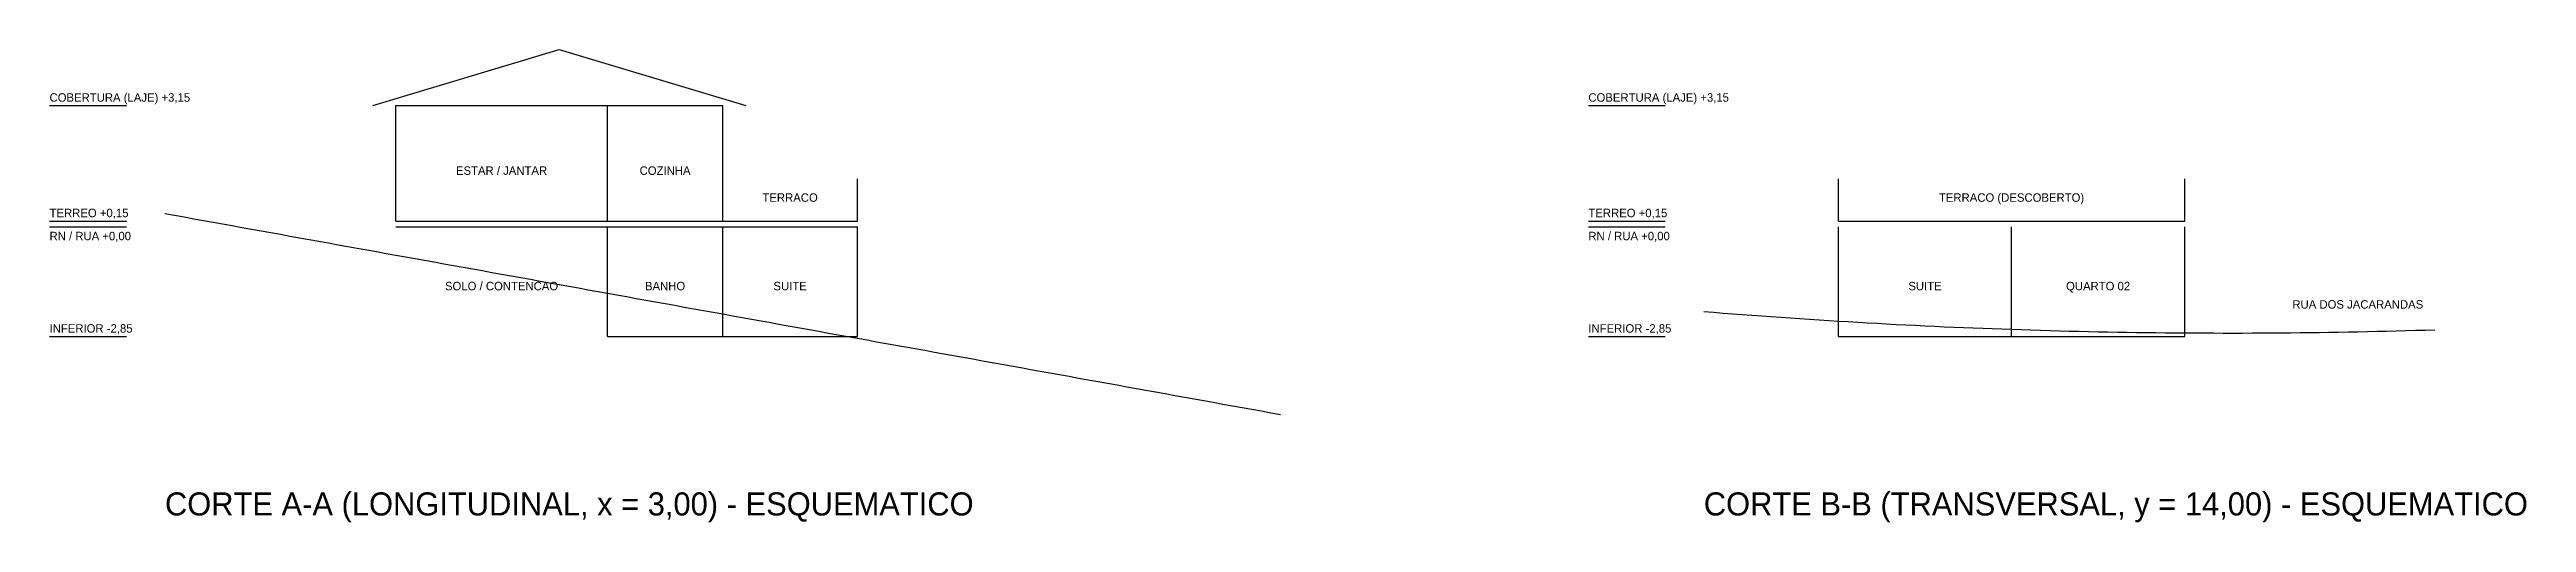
# Model space of a CAD drawing. Header units: metres. Extents: x -5 to 88.6, y -57.7 to 17.5.
# Drawn here: x -5 to 59.4, y -57.7 to -45.4 of the extents above; entities that cross this region are included whole.
import ezdxf
from ezdxf.enums import TextEntityAlignment as Align

# ---------------------------------------------------------------- set-up
doc = ezdxf.new("R2010")
doc.units = ezdxf.units.M
for name, color, linetype in [('AMBIENTES', 7, 'CONTINUOUS'), ('COBERTURA', 30, 'CONTINUOUS'), ('CORTE', 1, 'CONTINUOUS'), ('GUARDA_CORPO', 6, 'CONTINUOUS'), ('NIVEIS', 2, 'CONTINUOUS'), ('TERRENO_CORTE', 3, 'CONTINUOUS'), ('TEXTO', 7, 'CONTINUOUS')]:
    doc.layers.add(name, color=color, linetype=linetype)

msp = doc.modelspace()

# ---------------------------------------------------------------- texts
at = {"layer": 'AMBIENTES'}
for s, p in [('ESTAR / JANTAR', (6.75, -48.65)), ('COZINHA', (11, -48.65)), ('TERRACO', (14.25, -49.35)), ('TERRACO (DESCOBERTO)', (46, -49.35)), ('SOLO / CONTENCAO', (6.75, -51.65)), ('BANHO', (11, -51.65)), ('SUITE', (14.25, -51.65)), ('SUITE', (43.75, -51.65)), ('QUARTO 02', (48.25, -51.65))]:
    msp.add_text(s, height=0.22, dxfattribs=at).set_placement(p, align=Align.CENTER)
at = {"layer": 'NIVEIS'}
for s, p in [('COBERTURA (LAJE) +3,15', (-5, -46.75)), ('COBERTURA (LAJE) +3,15', (35, -46.75)), ('TERREO +0,15', (-5, -49.75)), ('TERREO +0,15', (35, -49.75)), ('RN / RUA +0,00', (-5, -50.35)), ('RN / RUA +0,00', (35, -50.35)), ('INFERIOR -2,85', (-5, -52.75)), ('INFERIOR -2,85', (35, -52.75))]:
    msp.add_text(s, height=0.22, dxfattribs=at).set_placement(p)
at = {"layer": 'TEXTO'}
msp.add_text('RUA DOS JACARANDAS', height=0.22, dxfattribs=at).set_placement((55, -52.1262), align=Align.CENTER)
for s, p in [('CORTE A-A (LONGITUDINAL, x = 3,00) - ESQUEMATICO', (-2, -57.5)), ('CORTE B-B (TRANSVERSAL, y = 14,00) - ESQUEMATICO', (38, -57.5))]:
    msp.add_text(s, height=0.6, dxfattribs=at).set_placement(p)

# ---------------------------------------------------------------- linework, layer by layer
at = {"layer": 'COBERTURA'}
for p, q in [((3.4, -46.85), (8.25, -45.395)), ((8.25, -45.395), (13.1, -46.85))]:
    msp.add_line(p, q, dxfattribs=at)
at = {"layer": 'CORTE'}
for p, q in [((4, -46.85), (12.5, -46.85)), ((4, -49.85), (4, -46.85)), ((9.5, -49.85), (9.5, -46.85)), ((12.5, -49.85), (12.5, -46.85)), ((4, -49.85), (16, -49.85)), ((4, -50), (16, -50)), ((9.5, -52.85), (9.5, -50)), ((12.5, -52.85), (12.5, -50)), ((16, -52.85), (16, -50)), ((41.5, -49.85), (50.5, -49.85)), ((41.5, -52.85), (41.5, -50)), ((46, -52.85), (46, -50)), ((50.5, -52.85), (50.5, -50)), ((9.5, -52.85), (16, -52.85)), ((41.5, -52.85), (50.5, -52.85))]:
    msp.add_line(p, q, dxfattribs=at)
at = {"layer": 'GUARDA_CORPO'}
for p, q in [((16, -49.85), (16, -48.75)), ((41.5, -49.85), (41.5, -48.75)), ((50.5, -49.85), (50.5, -48.75))]:
    msp.add_line(p, q, dxfattribs=at)
at = {"layer": 'NIVEIS'}
for p, q in [((-5, -46.85), (-3, -46.85)), ((35, -46.85), (37, -46.85)), ((-5, -49.85), (-3, -49.85)), ((-5, -50), (-3, -50)), ((35, -49.85), (37, -49.85)), ((35, -50), (37, -50)), ((-5, -52.85), (-3, -52.85)), ((35, -52.85), (37, -52.85))]:
    msp.add_line(p, q, dxfattribs=at)
at = {"layer": 'TERRENO_CORTE'}
for p, q in [((-2, -49.6542), (-1.75, -49.6992)), ((-1.75, -49.6992), (-1.5, -49.7443)), ((-1.5, -49.7443), (-1.25, -49.7893)), ((-1.25, -49.7893), (-1, -49.8342)), ((-1, -49.8342), (-0.75, -49.8792)), ((-0.75, -49.8792), (-0.5, -49.9243)), ((-0.5, -49.9243), (-0.25, -49.9693)), ((-0.25, -49.9693), (0, -50.0142)), ((0, -50.0142), (0.25, -50.0592)), ((0.25, -50.0592), (0.5, -50.1043)), ((0.5, -50.1043), (0.75, -50.1493)), ((0.75, -50.1493), (1, -50.1942)), ((1, -50.1942), (1.25, -50.2392)), ((1.25, -50.2392), (1.5, -50.2843)), ((1.5, -50.2843), (1.75, -50.3293)), ((1.75, -50.3293), (2, -50.3743)), ((2, -50.3743), (2.25, -50.4192)), ((2.25, -50.4192), (2.5, -50.4642)), ((2.5, -50.4642), (2.75, -50.5093)), ((2.75, -50.5093), (3, -50.5543)), ((3, -50.5543), (3.25, -50.5992)), ((3.25, -50.5992), (3.5, -50.6442)), ((3.5, -50.6442), (3.75, -50.6893)), ((3.75, -50.6893), (4, -50.7343)), ((4, -50.7343), (4.25, -50.7792)), ((4.25, -50.7792), (4.5, -50.8242)), ((4.5, -50.8242), (4.75, -50.8693)), ((4.75, -50.8693), (5, -50.9143)), ((5, -50.9143), (5.25, -50.9592)), ((5.25, -50.9592), (5.5, -51.0042)), ((5.5, -51.0042), (5.75, -51.0493)), ((5.75, -51.0493), (6, -51.0943)), ((6, -51.0943), (6.25, -51.1392)), ((6.25, -51.1392), (6.5, -51.1842)), ((6.5, -51.1842), (6.75, -51.2293)), ((6.75, -51.2293), (7, -51.2743)), ((7, -51.2743), (7.25, -51.3192)), ((7.25, -51.3192), (7.5, -51.3642)), ((7.5, -51.3642), (7.75, -51.4093)), ((7.75, -51.4093), (8, -51.4543)), ((8, -51.4543), (8.25, -51.4992)), ((8.25, -51.4992), (8.5, -51.5442)), ((8.5, -51.5442), (8.75, -51.5892)), ((8.75, -51.5892), (9, -51.6343)), ((9, -51.6343), (9.25, -51.6793)), ((9.25, -51.6793), (9.5, -51.7242)), ((9.5, -51.7242), (9.75, -51.7692)), ((9.75, -51.7692), (10, -51.8143)), ((10, -51.8143), (10.25, -51.8593)), ((10.25, -51.8593), (10.5, -51.9042)), ((10.5, -51.9042), (10.75, -51.9492)), ((10.75, -51.9492), (11, -51.9943)), ((11, -51.9943), (11.25, -52.0393)), ((11.25, -52.0393), (11.5, -52.0842)), ((11.5, -52.0842), (11.75, -52.1292)), ((11.75, -52.1292), (12, -52.1743)), ((12, -52.1743), (12.25, -52.2193)), ((12.25, -52.2193), (12.5, -52.2642)), ((12.5, -52.2642), (12.75, -52.3092)), ((12.75, -52.3092), (13, -52.3543)), ((13, -52.3543), (13.25, -52.3993)), ((13.25, -52.3993), (13.5, -52.4442)), ((13.5, -52.4442), (13.75, -52.4892)), ((13.75, -52.4892), (14, -52.5343)), ((14, -52.5343), (14.25, -52.5793)), ((14.25, -52.5793), (14.5, -52.6243)), ((14.5, -52.6243), (14.75, -52.6692)), ((14.75, -52.6692), (15, -52.7142)), ((15, -52.7142), (15.25, -52.7593)), ((15.25, -52.7593), (15.5, -52.8043)), ((38, -52.1992), (38.25, -52.2196)), ((38.25, -52.2196), (38.5, -52.2395)), ((38.5, -52.2395), (38.75, -52.2591)), ((38.75, -52.2591), (39, -52.2782)), ((39, -52.2782), (39.25, -52.2971)), ((39.25, -52.2971), (39.5, -52.3155)), ((39.5, -52.3155), (39.75, -52.3336)), ((39.75, -52.3336), (40, -52.3513)), ((40, -52.3513), (40.25, -52.3686)), ((40.25, -52.3686), (40.5, -52.3855)), ((40.5, -52.3855), (40.75, -52.4021)), ((40.75, -52.4021), (41, -52.4183)), ((41, -52.4183), (41.25, -52.4341)), ((41.25, -52.4341), (41.5, -52.4495)), ((41.5, -52.4495), (41.75, -52.4646)), ((41.75, -52.4646), (42, -52.4793)), ((42, -52.4793), (42.25, -52.4936)), ((42.25, -52.4936), (42.5, -52.5075)), ((42.5, -52.5075), (42.75, -52.5211)), ((42.75, -52.5211), (43, -52.5343)), ((43, -52.5343), (43.25, -52.5471)), ((43.25, -52.5471), (43.5, -52.5595)), ((43.5, -52.5595), (43.75, -52.5716)), ((43.75, -52.5716), (44, -52.5832)), ((44, -52.5832), (44.25, -52.5946)), ((44.25, -52.5946), (44.5, -52.6055)), ((44.5, -52.6055), (44.75, -52.6161)), ((44.75, -52.6161), (45, -52.6262)), ((45, -52.6262), (45.25, -52.6361)), ((45.25, -52.6361), (45.5, -52.6455)), ((45.5, -52.6455), (45.75, -52.6546)), ((45.75, -52.6546), (46, -52.6632)), ((46, -52.6632), (46.25, -52.6716)), ((46.25, -52.6716), (46.5, -52.6795)), ((46.5, -52.6795), (46.75, -52.6871)), ((46.75, -52.6871), (47, -52.6942)), ((47, -52.6942), (47.25, -52.7011)), ((47.25, -52.7011), (47.5, -52.7075)), ((47.5, -52.7075), (47.75, -52.7136)), ((47.75, -52.7136), (48, -52.7193)), ((48, -52.7193), (48.25, -52.7246)), ((48.25, -52.7246), (48.5, -52.7295)), ((48.5, -52.7295), (48.75, -52.7341)), ((48.75, -52.7341), (49, -52.7383)), ((49, -52.7383), (49.25, -52.7421)), ((49.25, -52.7421), (49.5, -52.7455)), ((49.5, -52.7455), (49.75, -52.7486)), ((49.75, -52.7486), (50, -52.7512)), ((50, -52.7512), (50.25, -52.7536)), ((50.25, -52.7536), (50.5, -52.7555)), ((50.5, -52.7555), (50.75, -52.7571)), ((50.75, -52.7571), (51, -52.7582)), ((51, -52.7582), (51.25, -52.7591)), ((51.25, -52.7591), (51.5, -52.7595)), ((51.5, -52.7595), (51.75, -52.7596)), ((51.75, -52.7596), (52, -52.7593)), ((52, -52.7593), (52.25, -52.7586)), ((52.25, -52.7586), (52.5, -52.7575)), ((52.5, -52.7575), (52.75, -52.7561)), ((52.75, -52.7561), (53, -52.7542)), ((53, -52.7542), (53.25, -52.7521)), ((53.25, -52.7521), (53.5, -52.7495)), ((53.5, -52.7495), (53.75, -52.7466)), ((53.75, -52.7466), (54, -52.7433)), ((54, -52.7433), (54.25, -52.7396)), ((54.25, -52.7396), (54.5, -52.7355)), ((54.5, -52.7355), (54.75, -52.7311)), ((54.75, -52.7311), (55, -52.7263)), ((55, -52.7263), (55.25, -52.7211)), ((55.25, -52.7211), (55.5, -52.7155)), ((55.5, -52.7155), (55.75, -52.7096)), ((55.75, -52.7096), (56, -52.7032)), ((56, -52.7032), (56.25, -52.6966)), ((56.25, -52.6966), (56.5, -52.6895)), ((56.5, -52.6895), (56.75, -52.6821)), ((56.75, -52.6821), (57, -52.6743)), ((15.5, -52.8043), (15.75, -52.8492)), ((15.75, -52.8492), (16, -52.8942)), ((16, -52.8942), (16.25, -52.9393)), ((16.25, -52.9393), (16.5, -52.9843)), ((16.5, -52.9843), (16.75, -53.0292)), ((16.75, -53.0292), (17, -53.0742)), ((17, -53.0742), (17.25, -53.1193)), ((17.25, -53.1193), (17.5, -53.1643)), ((17.5, -53.1643), (17.75, -53.2092)), ((17.75, -53.2092), (18, -53.2542)), ((18, -53.2542), (18.25, -53.2993)), ((18.25, -53.2993), (18.5, -53.3443)), ((18.5, -53.3443), (18.75, -53.3892)), ((18.75, -53.3892), (19, -53.4342)), ((19, -53.4342), (19.25, -53.4793)), ((19.25, -53.4793), (19.5, -53.5243)), ((19.5, -53.5243), (19.75, -53.5692)), ((19.75, -53.5692), (20, -53.6142)), ((20, -53.6142), (20.25, -53.6593)), ((20.25, -53.6593), (20.5, -53.7043)), ((20.5, -53.7043), (20.75, -53.7493)), ((20.75, -53.7493), (21, -53.7942)), ((21, -53.7942), (21.25, -53.8392)), ((21.25, -53.8392), (21.5, -53.8843)), ((21.5, -53.8843), (21.75, -53.9293)), ((21.75, -53.9293), (22, -53.9742)), ((22, -53.9742), (22.25, -54.0192)), ((22.25, -54.0192), (22.5, -54.0643)), ((22.5, -54.0643), (22.75, -54.1093)), ((22.75, -54.1093), (23, -54.1542)), ((23, -54.1542), (23.25, -54.1992)), ((23.25, -54.1992), (23.5, -54.2443)), ((23.5, -54.2443), (23.75, -54.2893)), ((23.75, -54.2893), (24, -54.3342)), ((24, -54.3342), (24.25, -54.3792)), ((24.25, -54.3792), (24.5, -54.4243)), ((24.5, -54.4243), (24.75, -54.4693)), ((24.75, -54.4693), (25, -54.5143)), ((25, -54.5143), (25.25, -54.5592)), ((25.25, -54.5592), (25.5, -54.6043)), ((25.5, -54.6043), (25.75, -54.6493)), ((25.75, -54.6493), (26, -54.6942)), ((26, -54.6942), (26.25, -54.7392)), ((26.25, -54.7392), (26.5, -54.7843)), ((26.5, -54.7843), (26.75, -54.8293)), ((26.75, -54.8293), (27, -54.8743))]:
    msp.add_line(p, q, dxfattribs=at)

msp.set_redraw_order([(e.dxf.handle, doc.entitydb.next_handle()) for e in msp.query("TEXT MTEXT ATTDEF DIMENSION ARC_DIMENSION")])  # texts and dimensions are drawn at this point

doc.saveas('drawing.dxf')
